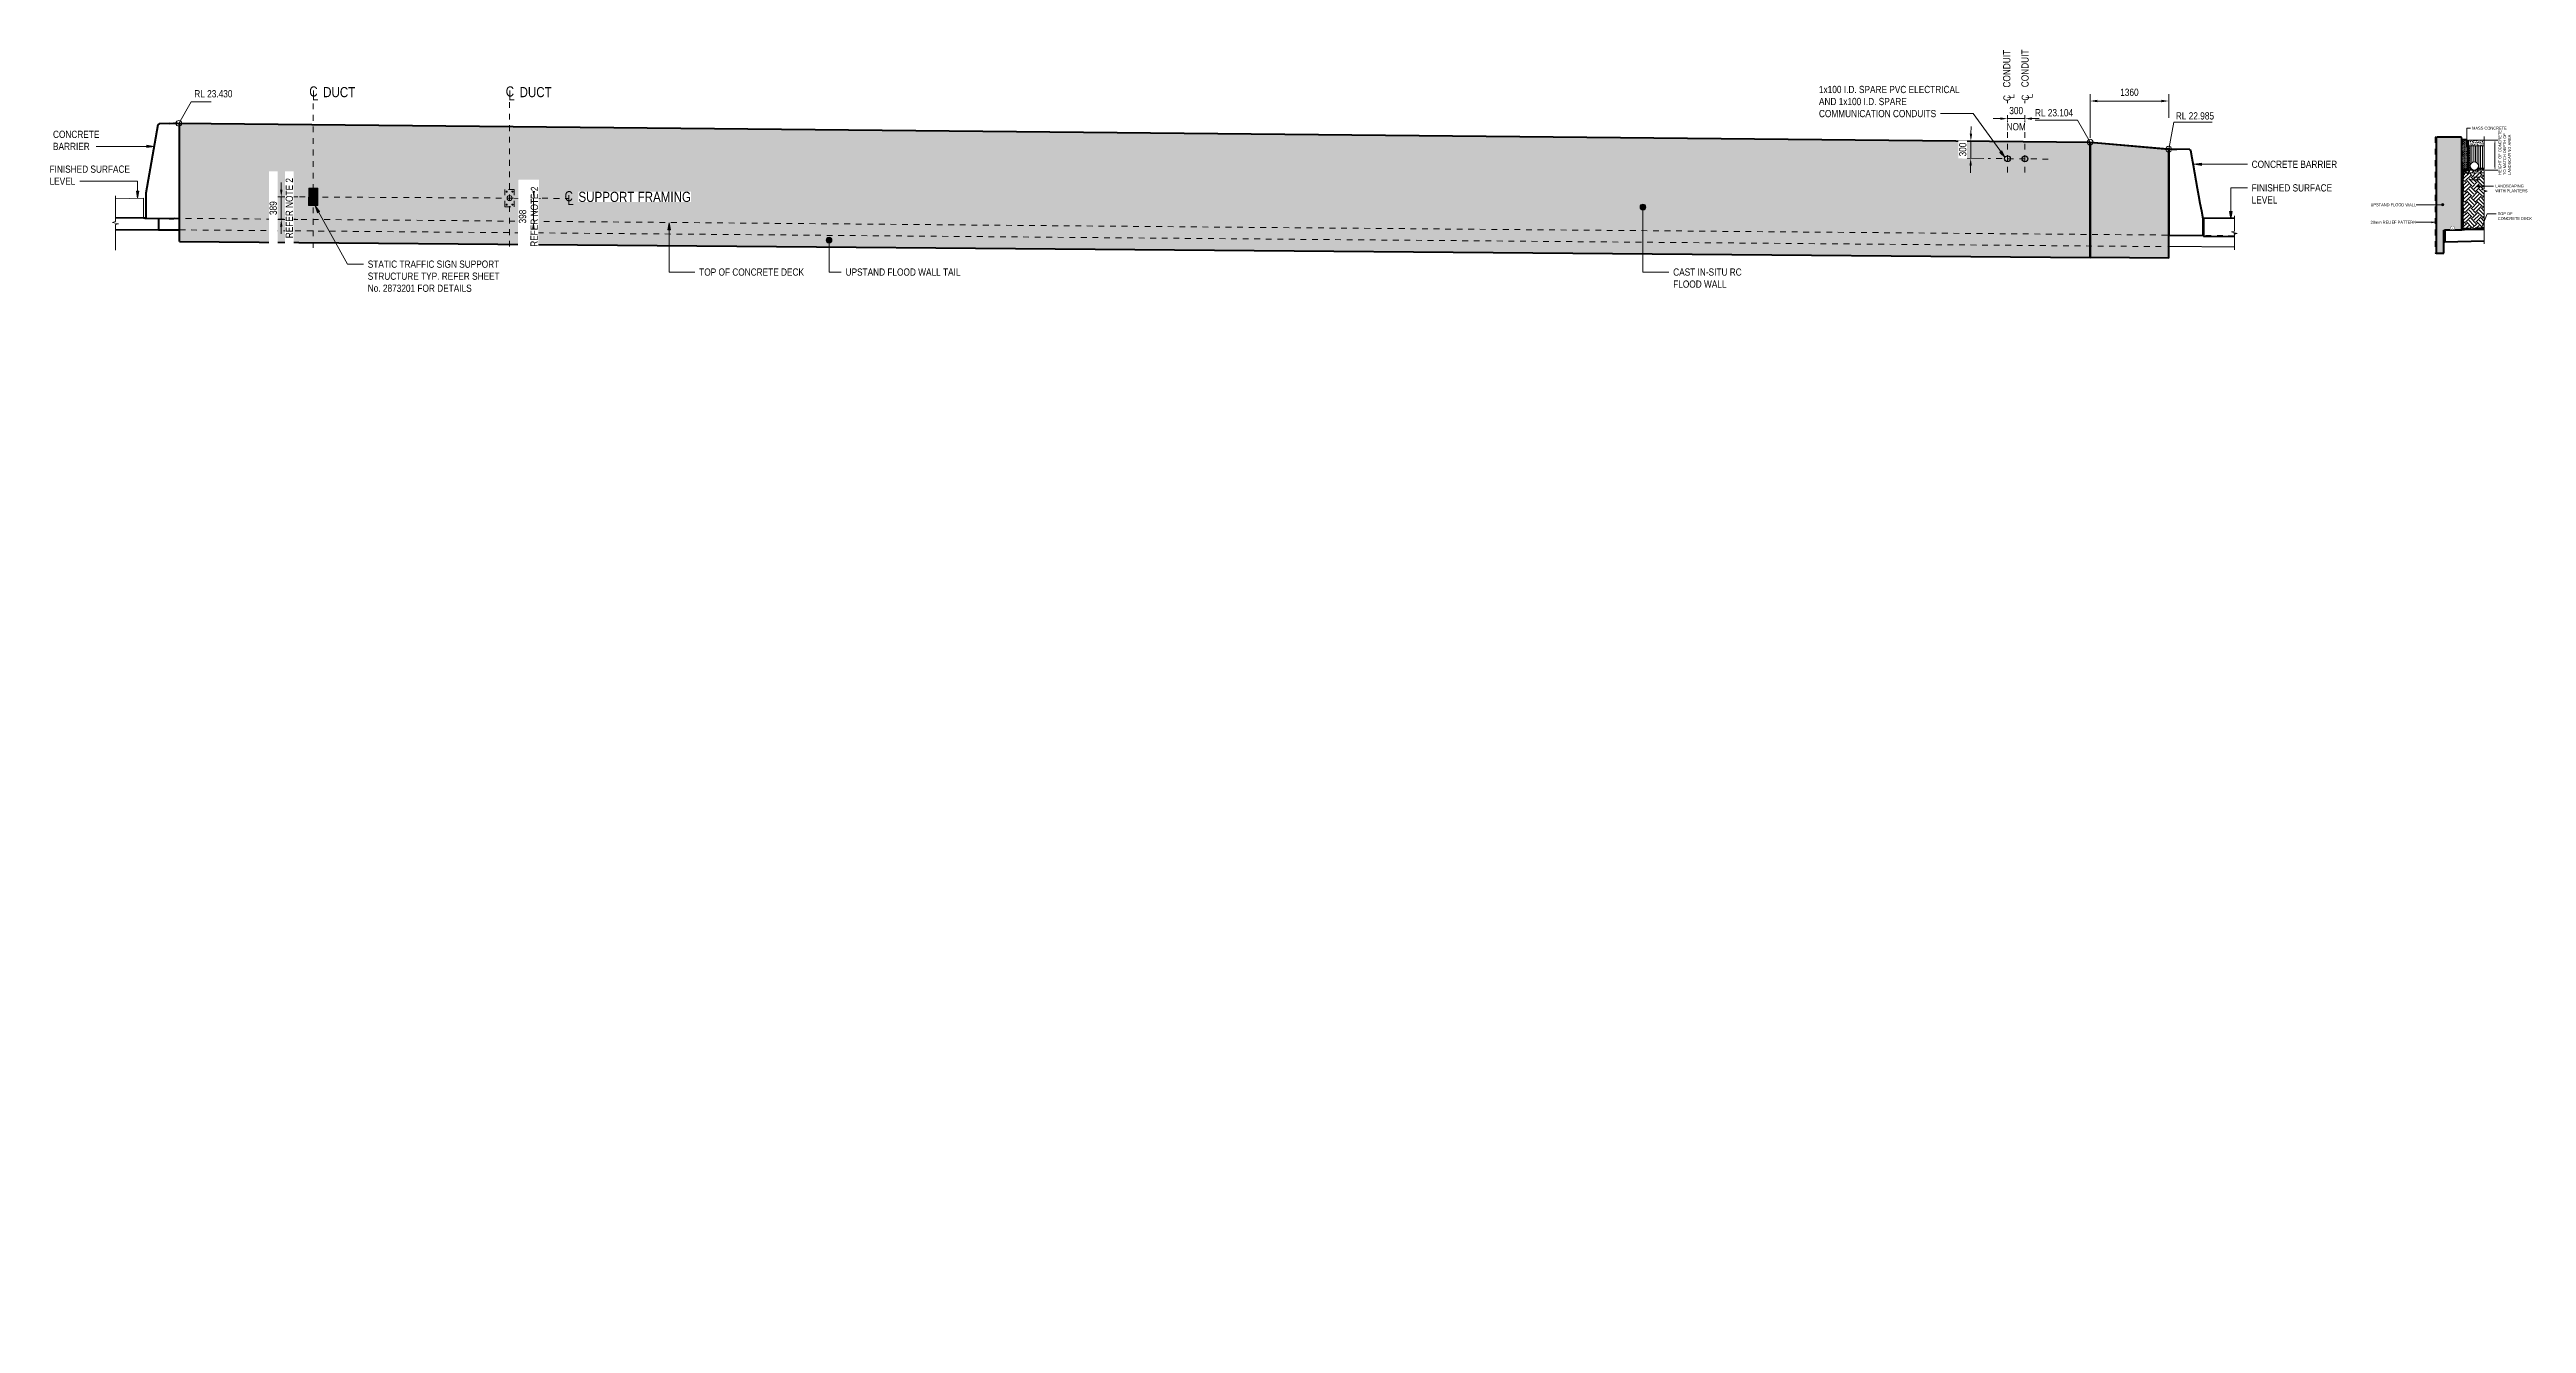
# Model space of a CAD drawing. Header units: metres. Extents: x 305 to 401, y 3 to 1216.
# Drawn here: x 351.35 to 394.22, y 2.66 to 24.71 of the extents above; entities that cross this region are included whole.
import ezdxf

# ---------------------------------------------------------------- set-up
doc = ezdxf.new("R2010")
doc.units = ezdxf.units.M
for name, pattern in [('Dash', [0.00635, 0.003175, -0.003175]), ('JacobsCenter', [0.015, 0.009, -0.0015, 0.003, -0.0015]), ('JacobsDash', [0.0045, 0.003, -0.0015])]:
    doc.linetypes.add(name, pattern=pattern)
doc.layers.get('Defpoints').update_dxf_attribs({"color": 41})
for name, color, linetype, lineweight in [('A-ANNO-DIMS', 7, 'Continuous', 9), ('A-ANNO-NOTE', 7, 'Continuous', 9), ('A-DETL', 7, 'Continuous', 13), ('A-DETL-GENF', 7, 'Continuous', 9), ('A-FLOR', 7, 'Continuous', 50), ('A-FLOR-HDLN', 7, 'JacobsDash', 18), ('A-WALL', 7, 'Continuous', 50), ('A-WALL-HDLN', 7, 'JacobsDash', 18), ('C-TOPO', 7, 'Continuous', 9), ('C-TOPO-HDLN', 7, 'Dash', 9), ('G-ANNO-DIMS', 7, 'Continuous', 9), ('G-ANNO-TEXT', 7, 'Continuous', 9), ('S-FSTN', 7, 'Continuous', 18)]:
    doc.layers.add(name, color=color, linetype=linetype, lineweight=lineweight)
doc.styles.add('Arial Narrow', font='ARIALN.TTF', dxfattribs={"height": 0.175})
doc.styles.add('Arial Narrow_1', font='ARIALN.TTF', dxfattribs={"height": 0.125})
doc.styles.add('Arial Narrow_3', font='ARIALN.TTF', dxfattribs={"height": 0.05})
doc.styles.add('Arial Narrow_4', font='ARIALN.TTF', dxfattribs={"height": 0.0035})
doc.styles.add('Arial Narrow_5', font='ARIALN.TTF', dxfattribs={"height": 0.005})
doc.dimstyles.new('Dimension_Standard_O__mm_', dxfattribs={"dimscale": 0.3048, "dimtxt": 0.127929, "dimasz": 0.410105, "dimexe": 0.393701, "dimexo": 0.246063, "dimgap": 0.246063, "dimtad": 1, "dimdec": 0, "dimlfac": 1000, "dimzin": 0, "dimdsep": 46, "dimtxsty": 'Arial Narrow_1', "dimsah": 1, "dimcen": 0.09, "dimaunit": 1, "dimadec": 4, "dimazin": 0, "dimtfac": 1, "dimtdec": 4, "dimtix": 1, "dimtmove": 0, "dimatfit": 3, "dimfxl": 1, "dimtvp": 1, "dimtfill": 1, "dimtolj": 1, "dimtzin": 0, "dimlwd": 18, "dimlwe": 18, "dimarcsym": 2})
doc.dimstyles.new('Dimension_Standard_O__mm__1', dxfattribs={"dimscale": 0.3048, "dimtxt": 0.051172, "dimasz": 0.164042, "dimexe": 0.15748, "dimexo": 0.098425, "dimgap": 0.098425, "dimtad": 1, "dimdec": 0, "dimlfac": 1000, "dimzin": 0, "dimdsep": 46, "dimtxsty": 'Arial Narrow_3', "dimsah": 1, "dimcen": 0.09, "dimaunit": 1, "dimadec": 4, "dimazin": 0, "dimtfac": 1, "dimtdec": 4, "dimtix": 1, "dimtmove": 0, "dimatfit": 3, "dimfxl": 1, "dimtvp": 1, "dimtfill": 1, "dimtolj": 1, "dimtzin": 0, "dimlwd": 18, "dimlwe": 18, "dimarcsym": 2})
doc.dimstyles.new('Dimension_Standard_O__mm__2', dxfattribs={"dimscale": 0.3048, "dimtxt": 0.127929, "dimasz": 0.410105, "dimexe": 0.393701, "dimexo": 0.246063, "dimgap": 0.246063, "dimtad": 1, "dimdec": 0, "dimlfac": 1000, "dimzin": 0, "dimdsep": 46, "dimtxsty": 'Arial Narrow_1', "dimsah": 1, "dimcen": 0.09, "dimaunit": 1, "dimadec": 4, "dimazin": 0, "dimtfac": 1, "dimtdec": 4, "dimtix": 1, "dimtmove": 2, "dimatfit": 3, "dimfxl": 1, "dimtvp": 1, "dimtfill": 1, "dimtolj": 1, "dimtzin": 0, "dimlwd": 18, "dimlwe": 18, "dimarcsym": 2})
pattern_1 = [(50, (393.55044, 22.258), (0.09255, -0.008094), [0.00968, -0.10645]), (355, (393.55044, 22.258), (-0.017899, 0.09706), [0.00774, -0.08516]), (100.451, (393.55844, 22.258), (0.074652, 0.088957), [0.00822, -0.09047]), (46.184, (393.55044, 22.284), (0.137706, -0.021356), [0.01452, -0.15968]), (96.636, (393.56144, 22.282), (0.120603, 0.12569), [0.01234, -0.1357]), (351.184, (393.55044, 22.284), (0.1206, 0.12569), [0.01161, -0.12774]), (21, (393.56344, 22.278), (0.077022, -0.051948), [0.00968, -0.10645]), (326, (393.56344, 22.278), (0.0314, 0.093568), [0.00774, -0.08516]), (71.451, (393.56944, 22.273), (0.10842, 0.041612), [0.00822, -0.09047]), (37.5, (393.550437, 22.258), (0.0015678, 0.0429498), [0.00067, -0.08346, 0.00067, -0.08578, -0.08548]), (37.5, (393.550437, 22.258), (0.0015678, 0.0429498), [-0.17058, 0.00067, -0.08481]), (7.5, (393.550437, 22.258), (0.033947, 0.0508964), [0.00067, -0.04862, 0.00067, -0.08152, -0.03258]), (7.5, (393.550437, 22.258), (0.033947, 0.0508964), [-0.13148, 0.00067, -0.03191]), (327.5, (393.521437, 22.258), (0.0688804, -0.0029161), [0.00067, -0.03159, 0.00067, -0.09997, -0.13355]), (327.5, (393.521437, 22.258), (0.0688804, -0.0029161), [-0.1329, 0.00067, -0.13288]), (317.5, (393.508437, 22.258), (0.075246, 0.012918), [0.00067, -0.04126, 0.00067, -0.06617, -0.09484]), (317.5, (393.508437, 22.258), (0.075246, 0.012918), [-0.10877, 0.00067, -0.09417])]

msp = doc.modelspace()

# ---------------------------------------------------------------- texts
at = {"layer": 'G-ANNO-TEXT', "insert": (381.9784, 24.0782), "char_height": 0.125, "attachment_point": 1, "style": 'Arial Narrow_1', "bg_fill": 3, "box_fill_scale": 1, "bg_fill_color": 256, "bg_fill_transparency": 0}
msp.add_mtext('1x100 I.D. SPARE PVC ELECTRICAL ', dxfattribs=at)
at = {"layer": 'G-ANNO-TEXT', "insert": (391.0801, 2.6613), "char_height": 0.0035, "attachment_point": 1, "style": 'Arial Narrow_4', "bg_fill": 3, "box_fill_scale": 1, "bg_fill_color": 256, "bg_fill_true_color": 13158600, "bg_fill_transparency": 0}
msp.add_mtext('1.', dxfattribs=at)

# ---------------------------------------------------------------- blocks, each defined once
blk = doc.blocks.new('Barrier Post Column Base Plate-4 Hole - 25mm-9262172-DRG-2873123 - ELEVATION - UPSTAND FLOOD WALL AT NORTH END')
at = {"layer": 'S-FSTN', "linetype": 'JacobsDash', "lineweight": 9, "true_color": 0xc0c0c0}
h = blk.add_hatch(color=9, dxfattribs=at)
h.paths.add_polyline_path([(-338.394, 22.005), (-338.39, 22.305), (-338.55, 22.307), (-338.554, 22.007)])
h.paths.add_polyline_path([(-338.423, 22.033), (-338.426, 22.034), (-338.428, 22.035), (-338.43, 22.036), (-338.432, 22.038), (-338.433, 22.041), (-338.433, 22.043), (-338.432, 22.045), (-338.431, 22.048), (-338.43, 22.05), (-338.428, 22.051), (-338.426, 22.052), (-338.423, 22.052), (-338.421, 22.052), (-338.418, 22.051), (-338.416, 22.049), (-338.415, 22.047), (-338.414, 22.045), (-338.414, 22.041), (-338.414, 22.04), (-338.415, 22.038), (-338.417, 22.036), (-338.419, 22.035), (-338.421, 22.034)])
h.paths.add_polyline_path([(-338.523, 22.035), (-338.526, 22.035), (-338.528, 22.036), (-338.53, 22.037), (-338.532, 22.041), (-338.532, 22.042), (-338.533, 22.044), (-338.532, 22.047), (-338.531, 22.049), (-338.53, 22.051), (-338.528, 22.052), (-338.526, 22.053), (-338.523, 22.054), (-338.521, 22.053), (-338.518, 22.052), (-338.516, 22.051), (-338.515, 22.049), (-338.514, 22.046), (-338.514, 22.044), (-338.514, 22.041), (-338.515, 22.039), (-338.517, 22.037), (-338.519, 22.036), (-338.521, 22.035)])
h.paths.add_polyline_path([(-338.42, 22.258), (-338.423, 22.259), (-338.425, 22.26), (-338.427, 22.261), (-338.429, 22.263), (-338.43, 22.265), (-338.43, 22.268), (-338.43, 22.27), (-338.429, 22.273), (-338.427, 22.275), (-338.425, 22.276), (-338.423, 22.277), (-338.42, 22.277), (-338.418, 22.277), (-338.416, 22.276), (-338.414, 22.274), (-338.412, 22.272), (-338.411, 22.27), (-338.411, 22.268), (-338.411, 22.265), (-338.412, 22.263), (-338.414, 22.261), (-338.416, 22.259), (-338.418, 22.259)])
h.paths.add_polyline_path([(-338.52, 22.26), (-338.523, 22.26), (-338.525, 22.261), (-338.527, 22.262), (-338.529, 22.264), (-338.53, 22.267), (-338.53, 22.269), (-338.53, 22.272), (-338.529, 22.274), (-338.527, 22.276), (-338.525, 22.277), (-338.522, 22.278), (-338.519, 22.278), (-338.518, 22.278), (-338.516, 22.277), (-338.514, 22.276), (-338.512, 22.274), (-338.511, 22.271), (-338.511, 22.269), (-338.511, 22.266), (-338.512, 22.264), (-338.514, 22.262), (-338.516, 22.261), (-338.518, 22.26)])
at = {"layer": 'S-FSTN'}
for p, q in [((-338.55, 22.307), (-338.554, 22.007)), ((-338.39, 22.305), (-338.55, 22.307)), ((-338.394, 22.005), (-338.39, 22.305)), ((-338.554, 22.007), (-338.394, 22.005))]:
    blk.add_line(p, q, dxfattribs=at)
for centre, major_axis, start_param, end_param in [((-338.523, 22.044), (0.00014, 0.0095), 0.002211, 3.143804), ((-338.52, 22.269), (0.00014, 0.0095), 0.002209, 3.143802), ((-338.523, 22.044), (0.00014, 0.0095), 3.143743, 6.285336), ((-338.52, 22.269), (0.00014, 0.0095), 3.143744, 6.285337), ((-338.423, 22.043), (0.00014, 0.0095), 0.002152, 3.143744), ((-338.42, 22.268), (0.00014, 0.0095), 0.002151, 3.143743), ((-338.423, 22.043), (0.00015, 0.0095), 3.144752, 6.286344), ((-338.42, 22.268), (0.00013, 0.0095), 3.142885, 6.284478)]:
    blk.add_ellipse(centre, major_axis=major_axis, ratio=1, start_param=start_param, end_param=end_param, dxfattribs=at)
blk = doc.blocks.new('North_Wall - North_Wall-6845343-DRG-2873123 - ELEVATION - UPSTAND FLOOD WALL AT NORTH END')
at = {"layer": 'A-WALL', "linetype": 'JacobsDash', "lineweight": 18, "true_color": 0xc0c0c0}
for points in [[(-340.831, 23.429), (-340.819, 23.429), (-340.82, 23.434), (-340.861, 23.434), (-340.833, 23.43), (-340.831, 23.429)], [(-307.717, 23.089), (-307.717, 23.104), (-340.82, 23.434), (-340.819, 23.429), (-340.797, 23.429), (-340.785, 23.418), (-308.213, 23.094)], [(-307.717, 23.104), (-307.717, 23.104), (-308.213, 23.109)], [(-306.356, 22.97), (-306.358, 22.985), (-307.717, 23.104), (-307.717, 23.089), (-306.356, 22.97)], [(-306.356, 21.095), (-306.356, 22.97), (-307.717, 23.089), (-307.717, 21.107), (-307.041, 21.101)], [(-306.358, 22.985), (-306.592, 23.005), (-306.365, 22.985)]]:
    blk.add_hatch(color=9, dxfattribs=at).paths.add_polyline_path(points)
h = blk.add_hatch(color=9, dxfattribs=at)
h.paths.add_polyline_path([(-307.717, 21.107), (-307.717, 23.089), (-340.785, 23.418), (-340.782, 23.415), (-340.782, 21.785), (-340.784, 21.785), (-340.784, 21.386), (-309.385, 21.121)])
h.paths.add_polyline_path([(-338.394, 22.005), (-338.554, 22.007), (-338.55, 22.307), (-338.39, 22.305), (-338.394, 22.02)])
h.paths.add_polyline_path([(-338.423, 22.033), (-338.421, 22.034), (-338.417, 22.036), (-338.417, 22.036), (-338.415, 22.038), (-338.414, 22.041), (-338.414, 22.043), (-338.414, 22.045), (-338.416, 22.048), (-338.418, 22.051), (-338.419, 22.051), (-338.421, 22.052), (-338.425, 22.052), (-338.426, 22.052), (-338.428, 22.051), (-338.43, 22.05), (-338.432, 22.047), (-338.433, 22.044), (-338.433, 22.041), (-338.432, 22.039), (-338.43, 22.037), (-338.43, 22.036), (-338.428, 22.035), (-338.426, 22.034)])
h.paths.add_polyline_path([(-338.523, 22.035), (-338.521, 22.035), (-338.519, 22.036), (-338.517, 22.037), (-338.514, 22.041), (-338.514, 22.043), (-338.514, 22.045), (-338.515, 22.048), (-338.516, 22.05), (-338.518, 22.052), (-338.519, 22.052), (-338.521, 22.053), (-338.525, 22.053), (-338.527, 22.053), (-338.529, 22.052), (-338.53, 22.051), (-338.532, 22.049), (-338.532, 22.046), (-338.533, 22.044), (-338.532, 22.041), (-338.531, 22.039), (-338.529, 22.036), (-338.528, 22.036), (-338.525, 22.035)])
h.paths.add_polyline_path([(-338.42, 22.258), (-338.416, 22.259), (-338.415, 22.26), (-338.414, 22.261), (-338.412, 22.263), (-338.411, 22.266), (-338.411, 22.268), (-338.411, 22.27), (-338.412, 22.273), (-338.415, 22.276), (-338.416, 22.276), (-338.418, 22.277), (-338.42, 22.277), (-338.423, 22.277), (-338.426, 22.276), (-338.428, 22.274), (-338.429, 22.271), (-338.43, 22.269), (-338.43, 22.266), (-338.429, 22.264), (-338.428, 22.262), (-338.427, 22.261), (-338.425, 22.26), (-338.423, 22.259), (-338.421, 22.258)])
h.paths.add_polyline_path([(-338.52, 22.26), (-338.518, 22.26), (-338.515, 22.261), (-338.513, 22.263), (-338.512, 22.265), (-338.511, 22.268), (-338.511, 22.27), (-338.512, 22.273), (-338.513, 22.275), (-338.514, 22.276), (-338.516, 22.277), (-338.519, 22.278), (-338.522, 22.278), (-338.523, 22.278), (-338.525, 22.277), (-338.527, 22.276), (-338.529, 22.274), (-338.53, 22.271), (-338.53, 22.269), (-338.53, 22.267), (-338.528, 22.263), (-338.527, 22.262), (-338.525, 22.261), (-338.523, 22.26), (-338.521, 22.26)])
at = {"layer": 'A-WALL'}
for p, q in [((-340.861, 23.434), (-340.82, 23.434)), ((-340.82, 23.434), (-307.717, 23.104)), ((-340.82, 23.434), (-340.819, 23.429)), ((-307.717, 23.104), (-306.38, 22.987)), ((-307.717, 23.089), (-307.717, 23.104)), ((-307.717, 23.104), (-306.358, 22.985)), ((-307.717, 23.089), (-307.717, 23.104)), ((-307.717, 23.089), (-307.717, 21.107)), ((-307.717, 21.107), (-307.717, 23.089)), ((-306.358, 22.985), (-306.38, 22.987)), ((-306.356, 22.97), (-306.356, 22.971)), ((-306.356, 21.095), (-306.356, 22.97)), ((-340.784, 21.386), (-307.717, 21.107)), ((-306.356, 21.095), (-307.717, 21.107))]:
    blk.add_line(p, q, dxfattribs=at)
at = {"layer": 'A-WALL', "flags": 128}
blk.add_lwpolyline([(-306.356, 22.971), (-306.357, 22.977), (-306.358, 22.985)], dxfattribs=at)
at = {"layer": 'A-WALL-HDLN'}
for p, q in [((-340.863, 23.434), (-340.861, 23.434)), ((-340.83, 23.434), (-340.82, 23.434)), ((-340.819, 23.429), (-340.817, 23.419)), ((-340.839, 21.786), (-340.863, 21.789))]:
    blk.add_line(p, q, dxfattribs=at)
blk = doc.blocks.new('Barrier Post Column Base Plate - 25mm-9266868-DRG-2873123 - ELEVATION - UPSTAND FLOOD WALL AT NORTH END')
at = {"layer": 'S-FSTN', "linetype": 'JacobsDash', "lineweight": 9}
for p, q in [((-334.993, 22.286), (-335.153, 22.286)), ((-335.153, 22.286), (-335.153, 21.986)), ((-335.153, 21.986), (-334.993, 21.986)), ((-334.993, 21.986), (-334.993, 22.286))]:
    blk.add_line(p, q, dxfattribs=at)
for centre, major_axis, start_param, end_param in [((-335.123, 22.023), (0.00013, 0.0095), 0.013968, 3.15556), ((-335.123, 22.248), (0.00013, 0.0095), 0.013992, 3.155585), ((-335.123, 22.248), (0.00013, 0.0095), 3.155586, 6.297179), ((-335.123, 22.023), (0.00014, 0.0095), 3.156517, 6.29811), ((-335.023, 22.248), (0.00014, 0.0095), 0.014924, 3.156517), ((-335.023, 22.023), (0.00014, 0.0095), 0.014926, 3.156519), ((-335.023, 22.248), (0.00013, 0.0095), 3.155586, 6.297179), ((-335.023, 22.023), (0.00013, 0.0095), 3.155611, 6.297204)]:
    blk.add_ellipse(centre, major_axis=major_axis, ratio=1, start_param=start_param, end_param=end_param, dxfattribs=at)
blk = doc.blocks.new('CS_DET_BreakLine_ViewScale - Std Break-8539260-DRG-2873123 - ELEVATION - UPSTAND FLOOD WALL AT NORTH END')
at = {"layer": 'A-DETL-GENF'}
for p, q in [((-341.894, 21.728), (-341.894, 22.173)), ((-341.944, 21.716), (-341.894, 21.728)), ((-341.844, 21.691), (-341.944, 21.716)), ((-341.894, 21.678), (-341.844, 21.691)), ((-341.894, 21.233), (-341.894, 21.678))]:
    blk.add_line(p, q, dxfattribs=at)
blk = doc.blocks.new('CS_DET_BreakLine_ViewScale - Std Break-6872961-DRG-2873123 - ELEVATION - UPSTAND FLOOD WALL AT NORTH END')
at = {"layer": 'A-DETL-GENF'}
for p, q in [((-305.22, 21.561), (-305.27, 21.549)), ((-305.27, 21.549), (-305.17, 21.524)), ((-305.22, 21.83), (-305.22, 21.561)), ((-305.17, 21.524), (-305.22, 21.511)), ((-305.22, 21.511), (-305.22, 21.243))]:
    blk.add_line(p, q, dxfattribs=at)
blk = doc.blocks.new('North_Wall - North_Wall-6845343-DRG-2873123 - SECTION 2')
at = {"layer": 'A-WALL', "linetype": 'JacobsDash', "lineweight": 18, "true_color": 0xc0c0c0}
for points in [[(-1212.519, 21.18), (-1212.389, 21.18), (-1212.389, 21.58), (-1212.074, 21.587), (-1212.074, 23.176), (-1212.089, 23.191), (-1212.504, 23.191), (-1212.519, 23.176), (-1212.519, 21.38)], [(-1212.074, 23.176), (-1212.074, 23.176), (-1212.089, 23.191)]]:
    blk.add_hatch(color=9, dxfattribs=at).paths.add_polyline_path(points)
at = {"layer": 'A-WALL'}
for p, q in [((-1212.504, 23.191), (-1212.519, 23.176)), ((-1212.519, 23.176), (-1212.519, 21.18)), ((-1212.519, 23.176), (-1212.519, 23.176)), ((-1212.089, 23.191), (-1212.504, 23.191)), ((-1212.504, 23.191), (-1212.504, 23.191)), ((-1212.074, 23.176), (-1212.089, 23.191)), ((-1212.089, 23.191), (-1212.089, 23.191)), ((-1212.074, 21.587), (-1212.074, 23.176)), ((-1212.074, 23.176), (-1212.074, 23.176)), ((-1212.389, 21.58), (-1212.074, 21.587)), ((-1212.389, 21.18), (-1212.389, 21.58)), ((-1212.519, 21.18), (-1212.389, 21.18))]:
    blk.add_line(p, q, dxfattribs=at)
blk = doc.blocks.new('CS_DET_BreakLine_ViewScale - Std Break-6877854-DRG-2873123 - SECTION 2')
at = {"layer": 'A-DETL-GENF'}
for p, q in [((-1211.686, 23.199), (-1211.686, 22.295)), ((-1211.686, 22.295), (-1211.736, 22.283)), ((-1211.736, 22.283), (-1211.636, 22.258)), ((-1211.636, 22.258), (-1211.686, 22.245)), ((-1211.686, 22.245), (-1211.686, 21.342))]:
    blk.add_line(p, q, dxfattribs=at)
blk = doc.blocks.new('CS_Annot_Centreline Symbol - CS_Annot_Centreline Symbol-1494376-DRG-2873123 - ELEVATION - UPSTAND FLOOD WALL AT NORTH END')
at = {"layer": 'A-ANNO-NOTE', "char_height": 0.175, "attachment_point": 1, "style": 'Arial Narrow'}
for s, insert, width in [('C  ', (-338.54, 24.069), 0.31266), ('L', (-338.493, 24.002), 0.0962)]:
    blk.add_mtext(s, dxfattribs=dict(at, insert=insert, width=width))
blk = doc.blocks.new('DIMBLOCK9-DRG-2873123 - ELEVATION - UPSTAND FLOOD WALL AT NORTH END')
at = {"layer": 'A-ANNO-DIMS', "color": 0, "lineweight": 18, "transparency": 16777216}
for p, q in [((355.364, 22.281), (355.364, 22.406)), ((355.651, 22.156), (355.244, 22.156)), ((355.364, 21.767), (355.364, 22.156)), ((355.651, 21.767), (355.244, 21.767)), ((355.364, 21.642), (355.364, 21.517))]:
    blk.add_line(p, q, dxfattribs=at)
at = {"layer": 'A-ANNO-DIMS', "color": 0, "transparency": 16777216}
for points in [[(355.343, 22.281), (355.385, 22.281), (355.364, 22.156)], [(355.343, 21.642), (355.385, 21.642), (355.364, 21.767)]]:
    blk.add_solid(points, dxfattribs=at)
at = {"layer": 'A-ANNO-DIMS', "color": 0, "lineweight": 18, "transparency": 16777216, "insert": (355.225, 21.962), "char_height": 0.125, "width": 1.25248, "attachment_point": 5, "rotation": 90, "style": 'Arial Narrow_1', "bg_fill": 3, "box_fill_scale": 1.1, "bg_fill_color": 256, "bg_fill_true_color": 13158600, "bg_fill_transparency": 0}
blk.add_mtext('\\A1;389', dxfattribs=at)
at = {"layer": 'A-ANNO-DIMS', "color": 0, "lineweight": 18, "transparency": 16777216, "insert": (355.504, 21.962), "char_height": 0.125, "width": 1.25248, "attachment_point": 5, "rotation": 90, "style": 'Arial Narrow_1', "bg_fill": 3, "box_fill_scale": 1.1, "bg_fill_color": 256, "bg_fill_true_color": 13158600, "bg_fill_transparency": 0}
blk.add_mtext('\\A1;REFER NOTE 2', dxfattribs=at)
at = {"layer": 'Defpoints', "color": 0, "transparency": 16777216}
for p in [(355.364, 22.156), (355.726, 22.156), (355.726, 21.767)]:
    blk.add_point(p, dxfattribs=at)
blk = doc.blocks.new('DIMBLOCK10-DRG-2873123 - ELEVATION - UPSTAND FLOOD WALL AT NORTH END')
at = {"layer": 'A-ANNO-DIMS', "color": 0, "lineweight": 18, "transparency": 16777216}
for p, q in [((385.242, 23.498), (385.242, 23.631)), ((385.542, 23.498), (385.542, 23.631)), ((385.117, 23.511), (384.992, 23.511)), ((385.542, 23.511), (385.242, 23.511)), ((385.667, 23.511), (385.792, 23.511))]:
    blk.add_line(p, q, dxfattribs=at)
at = {"layer": 'A-ANNO-DIMS', "color": 0, "transparency": 16777216}
for points in [[(385.117, 23.532), (385.117, 23.49), (385.242, 23.511)], [(385.667, 23.532), (385.667, 23.49), (385.542, 23.511)]]:
    blk.add_solid(points, dxfattribs=at)
at = {"layer": 'A-ANNO-DIMS', "color": 0, "lineweight": 18, "transparency": 16777216, "insert": (385.392, 23.65), "char_height": 0.125, "width": 0.40206, "attachment_point": 5, "style": 'Arial Narrow_1', "bg_fill": 3, "box_fill_scale": 1.1, "bg_fill_color": 256, "bg_fill_true_color": 13158600, "bg_fill_transparency": 0}
blk.add_mtext('\\A1;300', dxfattribs=at)
at = {"layer": 'A-ANNO-DIMS', "color": 0, "lineweight": 18, "transparency": 16777216, "insert": (385.392, 23.371), "char_height": 0.125, "width": 0.40206, "attachment_point": 5, "style": 'Arial Narrow_1', "bg_fill": 3, "box_fill_scale": 1.1, "bg_fill_color": 256, "bg_fill_true_color": 13158600, "bg_fill_transparency": 0}
blk.add_mtext('\\A1;NOM', dxfattribs=at)
at = {"layer": 'Defpoints', "color": 0, "transparency": 16777216}
for p in [(385.242, 23.511), (385.242, 23.423), (385.542, 23.423)]:
    blk.add_point(p, dxfattribs=at)
blk = doc.blocks.new('CS_Annot_Centreline Symbol1 - CS_Annot_Centreline Symbol-5070896-DRG-2873123 - ELEVATION - UPSTAND FLOOD WALL AT NORTH END')
at = {"layer": 'A-ANNO-NOTE', "char_height": 0.125, "attachment_point": 1, "rotation": 90, "style": 'Arial Narrow_1'}
for s, insert, width in [('C  ', (-308.902, 23.823), 0.22046), ('L', (-308.835, 23.862), 0.0962)]:
    blk.add_mtext(s, dxfattribs=dict(at, insert=insert, width=width))
blk = doc.blocks.new('DIMBLOCK11-DRG-2873123 - ELEVATION - UPSTAND FLOOD WALL AT NORTH END')
at = {"layer": 'A-ANNO-DIMS', "color": 0, "lineweight": 18, "transparency": 16777216}
for p, q in [((359.734, 22.257), (359.735, 22.382)), ((359.391, 22.135), (359.852, 22.131)), ((359.778, 21.734), (359.609, 21.735)), ((359.728, 21.609), (359.727, 21.484))]:
    blk.add_line(p, q, dxfattribs=at)
at = {"layer": 'A-ANNO-DIMS', "color": 0, "lineweight": 18, "transparency": 16777216, "insert": (359.642, 21.815), "char_height": 0.125, "width": 1.25248, "attachment_point": 5, "rotation": 89.5165, "line_spacing_factor": 0.974696, "style": 'Arial Narrow_1', "bg_fill": 3, "box_fill_scale": 1.1, "bg_fill_color": 256, "bg_fill_true_color": 13158600, "bg_fill_transparency": 0}
blk.add_mtext('\\A1;398\\PREFER NOTE 2', dxfattribs=at)
at = {"layer": 'A-ANNO-DIMS', "color": 0, "lineweight": 18, "transparency": 16777216}
blk.add_line((359.732, 22.132), (359.729, 21.734), dxfattribs=at)
at = {"layer": 'A-ANNO-DIMS', "color": 0, "transparency": 16777216}
for points in [[(359.713, 22.257), (359.754, 22.257), (359.732, 22.132)], [(359.707, 21.609), (359.749, 21.609), (359.729, 21.734)]]:
    blk.add_solid(points, dxfattribs=at)
at = {"layer": 'Defpoints', "color": 0, "transparency": 16777216}
for p in [(359.316, 22.136), (359.729, 21.734), (359.853, 21.733)]:
    blk.add_point(p, dxfattribs=at)
blk = doc.blocks.new('DIMBLOCK12-DRG-2873123 - ELEVATION - UPSTAND FLOOD WALL AT NORTH END')
at = {"layer": 'A-ANNO-DIMS', "color": 0, "lineweight": 18, "transparency": 16777216}
for p, q in [((386.671, 23.179), (386.671, 23.936)), ((387.907, 23.816), (386.796, 23.816)), ((388.032, 23.523), (388.032, 23.936))]:
    blk.add_line(p, q, dxfattribs=at)
at = {"layer": 'A-ANNO-DIMS', "color": 0, "transparency": 16777216}
for points in [[(386.796, 23.837), (386.796, 23.795), (386.671, 23.816)], [(387.907, 23.837), (387.907, 23.795), (388.032, 23.816)]]:
    blk.add_solid(points, dxfattribs=at)
at = {"layer": 'Defpoints', "color": 0, "transparency": 16777216}
for p in [(386.671, 23.816), (388.032, 23.448), (386.671, 23.104)]:
    blk.add_point(p, dxfattribs=at)
at = {"layer": 'A-ANNO-DIMS', "color": 0, "lineweight": 18, "transparency": 16777216, "insert": (387.352, 23.966), "char_height": 0.125, "width": 0.38013, "attachment_point": 5, "style": 'Arial Narrow_1', "bg_fill": 3, "box_fill_scale": 1.1, "bg_fill_color": 256, "bg_fill_true_color": 13158600, "bg_fill_transparency": 0}
blk.add_mtext('\\A1;1360\u200e', dxfattribs=at)
blk = doc.blocks.new('DIMBLOCK13-DRG-2873123 - ELEVATION - UPSTAND FLOOD WALL AT NORTH END')
at = {"layer": 'A-ANNO-DIMS', "color": 0, "lineweight": 18, "transparency": 16777216}
for p, q in [((384.609, 23.249), (384.61, 23.374)), ((384.833, 22.822), (384.485, 22.826)), ((384.621, 23.124), (384.488, 23.126)), ((384.608, 23.124), (384.605, 22.824)), ((384.603, 22.699), (384.602, 22.574))]:
    blk.add_line(p, q, dxfattribs=at)
at = {"layer": 'A-ANNO-DIMS', "color": 0, "transparency": 16777216}
for points in [[(384.588, 23.25), (384.63, 23.249), (384.608, 23.124)], [(384.583, 22.7), (384.624, 22.699), (384.605, 22.824)]]:
    blk.add_solid(points, dxfattribs=at)
at = {"layer": 'Defpoints', "color": 0, "transparency": 16777216}
blk.add_point((384.908, 22.821), dxfattribs=at)
at = {"layer": 'A-ANNO-DIMS', "color": 0, "lineweight": 18, "transparency": 16777216, "insert": (384.467, 22.976), "char_height": 0.125, "width": 0.2851, "attachment_point": 5, "rotation": 89.4293, "style": 'Arial Narrow_1', "bg_fill": 3, "box_fill_scale": 1.1, "bg_fill_color": 256, "bg_fill_true_color": 13158600, "bg_fill_transparency": 0}
blk.add_mtext('\\A1;300', dxfattribs=at)
at = {"layer": 'Defpoints', "color": 0, "transparency": 16777216}
for p in [(384.605, 22.824), (384.696, 23.123)]:
    blk.add_point(p, dxfattribs=at)
blk = doc.blocks.new('DIMBLOCK14-DRG-2873123 - SECTION 2')
at = {"layer": 'A-ANNO-DIMS', "color": 0, "lineweight": 18, "transparency": 16777216}
for p, q in [((393.493, 23.141), (393.727, 23.141)), ((393.679, 22.671), (393.679, 23.091)), ((393.512, 22.621), (393.727, 22.621))]:
    blk.add_line(p, q, dxfattribs=at)
at = {"layer": 'A-ANNO-DIMS', "color": 0, "transparency": 16777216}
for points in [[(393.671, 23.091), (393.687, 23.091), (393.679, 23.141)], [(393.671, 22.671), (393.687, 22.671), (393.679, 22.621)]]:
    blk.add_solid(points, dxfattribs=at)
at = {"layer": 'Defpoints', "color": 0, "transparency": 16777216}
for p in [(393.463, 23.141), (393.679, 23.141), (393.482, 22.621)]:
    blk.add_point(p, dxfattribs=at)
at = {"layer": 'A-ANNO-DIMS', "color": 0, "lineweight": 18, "transparency": 16777216, "insert": (393.619, 22.881), "char_height": 0.05, "attachment_point": 5, "rotation": 90, "style": 'Arial Narrow_3', "bg_fill": 3, "box_fill_scale": 1.1, "bg_fill_color": 256, "bg_fill_true_color": 13158600, "bg_fill_transparency": 0}
blk.add_mtext('\\A1;\u200e', dxfattribs=at)

# ---------------------------------------------------------------- hatches: boundary and pattern name
at = {"layer": 'A-DETL-GENF'}
h = msp.add_hatch(dxfattribs=at)
h.set_pattern_fill('FP_12', color=256, style=0, pattern_type=2)
h.set_pattern_definition([(0, (393.550437, 22.258), (0.00794, 0.01587), [0.00067, -0.0152])])
h.paths.add_polyline_path([(393.1367, 22.6407), (393.2067, 22.6407), (393.2067, 23.1407), (393.1067, 23.1407), (393.1068, 22.6407)])
h = msp.add_hatch(dxfattribs=at)
h.set_pattern_fill('FP_8', color=256, style=0, pattern_type=2)
h.set_pattern_definition([(0, (393.550437, 22.258), (0.08128, 0.02032), [0.00671, -0.05425, 0.00671, -0.37937]), (0, (393.550437, 22.258), (0.08128, 0.02032), [-0.06767, -0.05425, 0.00671, -0.11521, -0.2032]), (0, (393.550437, 22.258), (0.08128, 0.02032), [-0.24384, 0.00671, -0.05425, 0.00671, -0.13553]), (0, (393.550437, 22.258), (0.08128, 0.02032), [-0.31151, -0.03393, 0.00671, -0.09489]), (120, (393.580437, 22.268), (-0.05823764, 0.06023054), [0.00671, -0.05425, 0.00671, -0.37937]), (120, (393.580437, 22.268), (-0.05823764, 0.06023054), [-0.06767, -0.05425, 0.00671, -0.11521, -0.2032]), (120, (393.580437, 22.268), (-0.05823764, 0.06023054), [-0.24384, 0.00671, -0.05425, 0.00671, -0.13553]), (120, (393.580437, 22.268), (-0.05823764, 0.06023054), [-0.31151, -0.03393, 0.00671, -0.09489]), (240, (393.591437, 22.309), (-0.02304236, -0.08055054), [0.00671, -0.05425, 0.00671, -0.37937]), (240, (393.591437, 22.309), (-0.02304236, -0.08055054), [-0.06767, -0.05425, 0.00671, -0.11521, -0.2032]), (240, (393.591437, 22.309), (-0.02304236, -0.08055054), [-0.24384, 0.00671, -0.05425, 0.00671, -0.13553]), (240, (393.591437, 22.309), (-0.02304236, -0.08055054), [-0.31151, -0.03393, 0.00671, -0.09489])])
h.paths.add_polyline_path([(393.2908, 23.0407), (393.4941, 23.0407), (393.4941, 23.1407), (393.2217, 23.1407), (393.2217, 23.0407), (393.2517, 23.0407)])
h = msp.add_hatch(dxfattribs=at)
h.set_pattern_fill('FP_11', color=256, style=0, pattern_type=2)
h.set_pattern_definition([(45, (393.550437, 22.258), (-0.0212132, 0.0212132), []), (135, (393.550437, 22.258), (-0.0212132, -0.0212132), [])])
h.paths.add_polyline_path([(393.3217, 22.6208), (393.4941, 22.6208), (393.4941, 22.6492), (393.3764, 22.6492), (393.3712, 22.6424), (393.3567, 22.6313), (393.3398, 22.6243), (393.3217, 22.6219), (393.3036, 22.6243), (393.2867, 22.6313), (393.2722, 22.6424), (393.267, 22.6492), (393.2517, 22.6492), (393.2517, 23.0407), (393.2217, 23.0407), (393.2217, 22.6208), (393.3121, 22.6208)])
h = msp.add_hatch(dxfattribs=at)
h.set_pattern_fill('FP_9', color=256, style=0, pattern_type=2)
h.set_pattern_definition([(90, (393.550437, 22.258), (-0.03, 2e-18), [])])
h.paths.add_polyline_path([(393.2656, 22.651), (393.2611, 22.6569), (393.2541, 22.6738), (393.2517, 22.6919), (393.2517, 22.651), (393.2611, 22.651)])
h.paths.add_polyline_path([(393.3823, 22.651), (393.4941, 22.651), (393.4941, 23.0407), (393.2517, 23.0407), (393.2517, 22.6919), (393.2541, 22.71), (393.2611, 22.7269), (393.2722, 22.7414), (393.2867, 22.7526), (393.3036, 22.7595), (393.3217, 22.7619), (393.3398, 22.7595), (393.3567, 22.7526), (393.3712, 22.7414), (393.3823, 22.7269), (393.3893, 22.71), (393.3917, 22.6919), (393.3893, 22.6738), (393.3823, 22.6569), (393.3778, 22.651), (393.3816, 22.651)])
h = msp.add_hatch(dxfattribs=at)
h.set_pattern_fill('FP_13', color=256, style=0, pattern_type=2)
h.set_pattern_definition(pattern_1)
h.paths.add_polyline_path([(393.1367, 22.5707), (393.2217, 22.5707), (393.4941, 22.5847), (393.4941, 22.6228), (393.1367, 22.6202), (393.1367, 22.5847)])
h = msp.add_hatch(dxfattribs=at)
h.set_pattern_fill('FP_10', color=256, style=0, pattern_type=2)
h.set_pattern_definition([(315, (393.55044, 22.258), (0.179605, 0), [0.127, -0.127]), (315, (393.58444, 22.292), (0.179605, 0), [0.127, -0.127]), (315, (393.61744, 22.326), (0.179605, 0), [0.127, -0.127]), (45, (393.64044, 22.326), (0, 0.179605), [0.127, -0.127]), (45, (393.67344, 22.292), (0, 0.179605), [0.127, -0.127]), (45, (393.70744, 22.258), (0, 0.179605), [0.127, -0.127])])
h.paths.add_polyline_path([(393.1367, 21.616), (393.4941, 21.6226), (393.4941, 22.2454), (393.5441, 22.2579), (393.4441, 22.2829), (393.4941, 22.2954), (393.4941, 22.5707), (393.1367, 22.5707), (393.1367, 21.6584)])
h = msp.add_hatch(dxfattribs=at)
h.set_pattern_fill('FP_13', color=256, style=0, pattern_type=2)
h.set_pattern_definition(pattern_1)
h.paths.add_polyline_path([(393.4941, 22.5707), (393.4941, 22.5847), (393.2217, 22.5707), (393.2908, 22.5707)])
at = {"layer": 'G-ANNO-TEXT'}
for points in [[(353.1639, 23.0308), (353.0389, 23.0528), (353.0389, 23.0087)], [(385.1984, 22.8382), (385.1426, 22.9523), (385.107, 22.9263)], [(388.4749, 22.7203), (388.5999, 22.6983), (388.5999, 22.7424)], [(352.878, 22.1317), (352.9001, 22.2567), (352.856, 22.2567)], [(355.9478, 22.0032), (355.9895, 21.8833), (356.028, 21.9048)], [(389.1059, 21.778), (389.1279, 21.903), (389.0838, 21.903)], [(362.0786, 21.7088), (362.0565, 21.5838), (362.1006, 21.5838)], [(392.6379, 21.7172), (392.5879, 21.726), (392.5879, 21.7084)], [(393.4349, 21.5851), (393.4612, 21.6286), (393.4447, 21.635)]]:
    msp.add_hatch(color=256, dxfattribs=at).paths.add_polyline_path(points)
h = msp.add_hatch(color=256, dxfattribs=at)
edge = h.paths.add_edge_path()
edge.add_arc((393.193, 23.0459), 0.02, 0, 360)
h = msp.add_hatch(color=256, dxfattribs=at)
edge = h.paths.add_edge_path()
edge.add_arc((393.3885, 22.3448), 0.02, 0, 360)
h = msp.add_hatch(color=256, dxfattribs=at)
edge = h.paths.add_edge_path()
edge.add_arc((378.9323, 21.9814), 0.05, 0, 360)
h = msp.add_hatch(color=256, dxfattribs=at)
edge = h.paths.add_edge_path()
edge.add_arc((392.7734, 22.0196), 0.02, 0, 360)
h = msp.add_hatch(color=256, dxfattribs=at)
edge = h.paths.add_edge_path()
edge.add_arc((364.8444, 21.4069), 0.05, 0, 360)

# ---------------------------------------------------------------- linework, layer by layer
at = {"layer": 'A-DETL', "linetype": 'JacobsCenter', "lineweight": 18}
for p, q in [((355.916, 21.275), (355.916, 23.8255)), ((359.3161, 21.2955), (359.3161, 23.8255)), ((385.2425, 22.5765), (385.2425, 23.8165)), ((385.5425, 22.5765), (385.5425, 23.8165)), ((385.9483, 22.811), (384.9084, 22.8214)), ((355.2784, 22.1586), (360.3348, 22.1297))]:
    msp.add_line(p, q, dxfattribs=at)
at = {"layer": 'A-DETL', "lineweight": 50}
for p, q in [((353.2297, 23.4059), (353.0183, 22.2218)), ((353.6052, 21.3857), (353.6052, 23.4247)), ((353.5084, 21.7864), (353.6052, 21.7848)), ((353.5084, 21.5864), (353.6052, 21.5848))]:
    msp.add_line(p, q, dxfattribs=at)
at = {"layer": 'A-DETL', "color": 8, "linetype": 'JacobsDash', "lineweight": 25, "true_color": 0x808080}
for p, q in [((392.6617, 23.1907), (392.6418, 23.1907)), ((392.6418, 23.1907), (392.6418, 21.1802)), ((392.6418, 21.1802), (392.6617, 21.1802))]:
    msp.add_line(p, q, dxfattribs=at)
at = {"layer": 'A-DETL', "color": 143, "linetype": 'JacobsDash', "lineweight": 18, "true_color": 0x78aac8}
for p, q in [((393.1295, 23.1557), (393.1295, 22.6254)), ((393.1295, 23.1557), (393.1795, 23.1557)), ((393.1795, 23.1557), (393.1795, 22.6254)), ((393.3045, 22.5004), (393.4895, 22.5004)), ((393.3045, 22.4504), (393.4895, 22.4504))]:
    msp.add_line(p, q, dxfattribs=at)
at = {"layer": 'A-DETL', "lineweight": 18}
for p, q in [((393.2067, 23.1407), (393.1067, 23.1407)), ((393.1067, 23.1407), (393.1067, 22.6407)), ((393.2067, 23.1407), (393.1067, 23.1407)), ((393.1067, 22.6407), (393.1067, 23.1407)), ((393.2067, 22.6407), (393.2067, 23.1407)), ((393.2067, 22.6407), (393.2067, 23.1407)), ((393.4941, 23.1407), (393.2217, 23.1407)), ((393.2217, 23.1407), (393.2217, 23.0407)), ((393.2217, 22.6208), (393.2217, 23.0987)), ((393.2217, 22.6208), (393.2217, 23.0407)), ((393.2217, 23.0407), (393.2517, 23.0407)), ((393.4941, 23.0407), (393.2517, 23.0407)), ((393.2517, 23.0407), (393.2517, 22.6492)), ((393.1067, 22.6407), (393.2067, 22.6407)), ((393.2067, 22.6407), (393.1067, 22.6407)), ((393.1367, 22.6202), (393.1367, 22.5707)), ((393.4941, 22.6208), (393.2217, 22.6208)), ((393.2517, 22.651), (393.2656, 22.651)), ((393.2517, 22.6492), (393.267, 22.6492)), ((393.3764, 22.6492), (393.4941, 22.6492)), ((393.3778, 22.651), (393.4941, 22.651))]:
    msp.add_line(p, q, dxfattribs=at)
at = {"layer": 'A-DETL', "color": 5, "lineweight": 35, "true_color": 0x0000ff}
for p, q in [((393.2142, 22.6207), (393.2142, 23.1407)), ((393.1217, 21.6007), (393.1217, 22.6207)), ((393.2142, 22.6207), (393.1217, 22.6207)), ((393.1217, 21.6007), (393.4941, 21.6076))]:
    msp.add_line(p, q, dxfattribs=at)
at = {"layer": 'A-DETL', "linetype": 'JacobsDash', "lineweight": 18}
for p, q in [((393.2217, 22.5707), (393.1367, 22.5707)), ((393.1367, 22.5707), (393.1367, 21.616)), ((393.4941, 22.5707), (393.2217, 22.5707)), ((393.1367, 21.616), (393.4941, 21.6226))]:
    msp.add_line(p, q, dxfattribs=at)
at = {"layer": 'A-DETL', "lineweight": 25}
msp.add_line((389.1692, 21.2853), (388.0362, 21.2953), dxfattribs=at)
for centre in [(385.2425, 22.818), (385.5425, 22.8151)]:
    msp.add_circle(centre, 0.05, dxfattribs=at)
at = {"layer": 'A-DETL', "color": 143, "lineweight": 18, "true_color": 0x78aac8}
msp.add_circle((393.3217, 22.6919), 0.07, dxfattribs=at)
at = {"layer": 'A-DETL', "lineweight": 18}
for centre, radius in [((355.916, 22.1559), 0.0444), ((359.3161, 22.1355), 0.0445)]:
    msp.add_circle(centre, radius, dxfattribs=at)
at = {"layer": 'A-DETL', "color": 143, "lineweight": 18, "true_color": 0x78aac8}
for start, end in [(0, 180), (180, 360)]:
    msp.add_arc((393.3217, 22.6919), 0.07, start, end, dxfattribs=at)
at = {"layer": 'A-DETL', "color": 143, "linetype": 'JacobsDash', "lineweight": 18, "true_color": 0x78aac8}
for radius in [0.175, 0.125]:
    msp.add_arc((393.3045, 22.6254), radius, 180, 270, dxfattribs=at)
at = {"layer": 'A-FLOR'}
for p, q in [((353.2479, 23.4214), (353.2297, 23.4059)), ((353.4258, 23.4262), (353.2479, 23.4214)), ((353.4258, 23.4262), (353.5561, 23.4303)), ((353.5049, 23.4362), (353.509, 23.4363)), ((388.3967, 22.975), (388.0529, 22.9851)), ((353.0183, 22.2218), (353.0183, 21.7865)), ((353.0049, 21.7897), (352.4948, 21.792)), ((352.4948, 21.592), (353.2391, 21.5887)), ((352.9772, 21.7944), (353.0049, 21.7908)), ((353.0049, 21.7908), (353.0049, 21.7871)), ((353.0049, 21.7871), (353.0183, 21.7865)), ((353.0183, 21.7865), (353.4258, 21.7852)), ((353.2391, 21.7858), (353.2391, 21.5887)), ((353.2391, 21.5887), (353.5152, 21.5864)), ((353.4258, 21.7852), (353.504, 21.785)), ((388.0325, 21.4873), (388.0326, 21.4878)), ((388.0329, 21.4855), (388.0325, 21.4855)), ((388.0326, 21.4878), (388.0326, 21.4887)), ((388.0337, 21.4878), (388.0337, 21.4887)), ((388.0377, 21.4886), (388.039, 21.4886)), ((388.039, 21.4886), (388.039, 21.4919)), ((388.039, 21.4919), (388.6262, 21.4868)), ((393.4941, 21.5931), (392.8117, 21.5801)), ((392.8117, 21.5802), (392.8117, 21.3801)), ((392.8117, 21.3801), (393.4941, 21.3931))]:
    msp.add_line(p, q, dxfattribs=at)
at = {"layer": 'A-FLOR', "flags": 128}
for points in [[(388.024, 22.9861), (388.0319, 22.9858), (388.0398, 22.9855), (388.0473, 22.9852)], [(388.028, 22.986), (388.0895, 22.9841), (388.155, 22.9821), (388.1728, 22.9816)], [(388.0325, 22.9706), (388.0325, 22.8059), (388.0325, 22.6413), (388.0325, 22.4766), (388.0325, 22.312), (388.0325, 22.1473), (388.0325, 21.9827), (388.0325, 21.818), (388.0325, 21.6534), (388.0325, 21.4887)], [(388.0473, 22.9851), (388.0501, 22.9851), (388.0529, 22.9851)], [(388.415, 22.9594), (388.4058, 22.9672), (388.3967, 22.975)], [(388.6262, 21.7788), (388.6027, 21.91), (388.5792, 22.0412), (388.5558, 22.1724), (388.5323, 22.3035), (388.5088, 22.4347), (388.4854, 22.5659), (388.4619, 22.6971), (388.4384, 22.8282), (388.415, 22.9594)], [(388.0326, 21.4878), (388.0332, 21.4878), (388.0337, 21.4878)], [(388.0329, 21.4855), (388.0333, 21.4866), (388.0337, 21.4878)], [(388.6262, 21.4868), (388.6262, 21.5598), (388.6262, 21.6328), (388.6262, 21.7058), (388.6262, 21.7788)]]:
    msp.add_lwpolyline(points, dxfattribs=at)
at = {"layer": 'A-FLOR'}
msp.add_open_spline([(388.0325, 21.4887), (388.0342, 21.4887), (388.0359, 21.4887), (388.0377, 21.4886)], degree=3, dxfattribs=at)
at = {"layer": 'A-FLOR-HDLN'}
for p, q in [((388.0245, 22.9861), (388.0279, 22.986)), ((388.0476, 22.9852), (388.0478, 22.9851)), ((388.0487, 22.9851), (388.0501, 22.9851)), ((353.2391, 21.7887), (353.0049, 21.7897)), ((353.2391, 21.7887), (353.2391, 21.7858)), ((388.0075, 21.4953), (353.2391, 21.7887)), ((353.6052, 21.5856), (388.0075, 21.2953)), ((389.1692, 21.4852), (388.0075, 21.4953)), ((388.0315, 21.4927), (388.0315, 21.4857)), ((388.0322, 21.4856), (388.0325, 21.4855))]:
    msp.add_line(p, q, dxfattribs=at)
at = {"layer": 'A-FLOR-HDLN', "flags": 128}
for points in [[(352.9709, 21.7956), (352.9737, 21.7951), (352.9767, 21.7945)], [(388.0088, 21.4975), (388.0122, 21.4968), (388.0156, 21.496)], [(388.0156, 21.496), (388.0175, 21.4956), (388.0193, 21.4952)], [(388.0193, 21.4952), (388.0254, 21.4939), (388.0315, 21.4927)], [(388.0315, 21.4857), (388.0319, 21.4856), (388.0322, 21.4855)], [(388.0322, 21.4855), (388.0324, 21.4867), (388.0324, 21.4868)]]:
    msp.add_lwpolyline(points, dxfattribs=at)
at = {"layer": 'C-TOPO'}
for p, q in [((352.977, 22.1348), (352.4948, 22.1233)), ((352.977, 21.7944), (352.977, 22.1348)), ((352.4948, 21.7965), (352.977, 21.7944))]:
    msp.add_line(p, q, dxfattribs=at)
at = {"layer": 'C-TOPO', "lineweight": 40}
for p, q in [((388.6324, 21.7878), (388.632, 21.7878)), ((388.632, 21.7878), (388.632, 21.4778)), ((388.632, 21.4778), (389.1692, 21.4733)), ((389.1692, 21.7798), (388.6324, 21.7878)), ((389.1776, 21.5134), (389.1776, 21.5342))]:
    msp.add_line(p, q, dxfattribs=at)
at = {"layer": 'C-TOPO-HDLN'}
for p, q in [((388.6002, 21.4812), (388.5795, 21.4838)), ((388.632, 21.4778), (388.6002, 21.4812))]:
    msp.add_line(p, q, dxfattribs=at)
at = {"layer": 'G-ANNO-DIMS', "lineweight": 18}
for p, q in [((353.5904, 23.4297), (353.8059, 23.8029)), ((353.8059, 23.8029), (354.15, 23.8029)), ((386.6713, 23.1038), (386.4521, 23.4835)), ((388.0312, 22.9847), (388.1229, 23.45)), ((388.1229, 23.45), (388.7813, 23.45))]:
    msp.add_line(p, q, dxfattribs=at)
for centre in [(353.5904, 23.4297), (386.6713, 23.1038), (388.0312, 22.9847)]:
    msp.add_circle(centre, 0.05, dxfattribs=at)
at = {"layer": 'G-ANNO-TEXT'}
for p, q in [((384.515, 23.5989), (384.0807, 23.5989)), ((384.6448, 23.5989), (384.515, 23.5989)), ((393.193, 23.3458), (393.254, 23.3458)), ((393.193, 23.0459), (393.193, 23.3458)), ((352.4441, 23.0308), (352.1628, 23.0308)), ((353.1639, 23.0308), (352.4441, 23.0308)), ((353.1639, 23.0308), (353.0389, 23.0528)), ((353.0389, 23.0528), (353.0389, 23.0087)), ((353.0389, 23.0087), (353.1639, 23.0308)), ((385.1426, 22.9523), (385.107, 22.9263)), ((385.107, 22.9263), (385.1984, 22.8382)), ((385.1984, 22.8382), (385.1426, 22.9523)), ((388.5999, 22.7424), (388.4749, 22.7203)), ((388.5999, 22.6983), (388.5999, 22.7424)), ((352.8276, 22.4284), (351.8746, 22.4284)), ((352.878, 22.4284), (352.8276, 22.4284)), ((352.878, 22.1317), (352.878, 22.4284)), ((388.4749, 22.7203), (388.5999, 22.6983)), ((388.4749, 22.7203), (389.3929, 22.7203)), ((389.1059, 22.3129), (389.3929, 22.3129)), ((389.1059, 21.778), (389.1059, 22.3129)), ((393.3885, 22.3448), (393.6562, 22.3448)), ((352.9001, 22.2567), (352.856, 22.2567)), ((352.856, 22.2567), (352.878, 22.1317)), ((352.878, 22.1317), (352.9001, 22.2567)), ((355.9478, 22.0032), (355.9895, 21.8833)), ((356.028, 21.9048), (355.9478, 22.0032)), ((355.9478, 22.0032), (356.5122, 20.9926)), ((355.9895, 21.8833), (356.028, 21.9048)), ((378.9323, 21.9814), (378.9323, 20.8555)), ((389.1279, 21.903), (389.0838, 21.903)), ((389.0838, 21.903), (389.1059, 21.778)), ((389.1059, 21.778), (389.1279, 21.903)), ((392.2178, 22.0196), (392.2165, 22.0196)), ((392.7734, 22.0196), (392.2178, 22.0196)), ((393.4349, 21.5851), (393.5436, 21.866)), ((393.5436, 21.866), (393.6976, 21.866)), ((362.0786, 21.7088), (362.0565, 21.5838)), ((362.0565, 21.5838), (362.1006, 21.5838)), ((362.1006, 21.5838), (362.0786, 21.7088)), ((362.0786, 21.7088), (362.0786, 20.8555)), ((392.2178, 21.7172), (392.2165, 21.7172)), ((392.6379, 21.7172), (392.2178, 21.7172)), ((392.6379, 21.7172), (392.5879, 21.726)), ((392.5879, 21.726), (392.5879, 21.7084)), ((392.5879, 21.7084), (392.6379, 21.7172)), ((393.4447, 21.635), (393.4349, 21.5851)), ((393.4349, 21.5851), (393.4612, 21.6286)), ((393.4612, 21.6286), (393.4447, 21.635)), ((364.8444, 21.4069), (364.8444, 20.8555)), ((356.5122, 20.9926), (356.7859, 20.9926)), ((362.0786, 20.8555), (362.5228, 20.8555)), ((364.8444, 20.8555), (365.056, 20.8555)), ((378.9323, 20.8555), (379.3806, 20.8555))]:
    msp.add_line(p, q, dxfattribs=at)
for centre, radius in [((393.193, 23.0459), 0.02), ((393.3885, 22.3448), 0.02), ((378.9323, 21.9814), 0.05), ((392.7734, 22.0196), 0.02), ((364.8444, 21.4069), 0.05)]:
    msp.add_circle(centre, radius, dxfattribs=at)

# ---------------------------------------------------------------- block references
at = {"layer": 'A-ANNO-NOTE'}
for p in [(694.3887, 0), (697.7887, 0), (698.8074, -1.8131)]:
    msp.add_blockref('CS_Annot_Centreline Symbol - CS_Annot_Centreline Symbol-1494376-DRG-2873123 - ELEVATION - UPSTAND FLOOD WALL AT NORTH END', p, dxfattribs=at)
at = {"layer": 'A-DETL-GENF'}
for name, p in [('CS_DET_BreakLine_ViewScale - Std Break-6877854-DRG-2873123 - SECTION 2', (1605.1804, 0)), ('CS_DET_BreakLine_ViewScale - Std Break-8539260-DRG-2873123 - ELEVATION - UPSTAND FLOOD WALL AT NORTH END', (694.3887, 0)), ('CS_DET_BreakLine_ViewScale - Std Break-6872961-DRG-2873123 - ELEVATION - UPSTAND FLOOD WALL AT NORTH END', (694.3887, 0))]:
    msp.add_blockref(name, p, dxfattribs=at)
at = {"layer": 'A-WALL'}
msp.add_blockref('North_Wall - North_Wall-6845343-DRG-2873123 - SECTION 2', (1605.1804, 0), dxfattribs=at)
at = {"layer": 'A-WALL-HDLN'}
msp.add_blockref('North_Wall - North_Wall-6845343-DRG-2873123 - ELEVATION - UPSTAND FLOOD WALL AT NORTH END', (694.3887, 0), dxfattribs=at)
at = {"layer": 'S-FSTN'}
msp.add_blockref('Barrier Post Column Base Plate-4 Hole - 25mm-9262172-DRG-2873123 - ELEVATION - UPSTAND FLOOD WALL AT NORTH END', (694.3887, 0), dxfattribs=at)
at = {"layer": 'S-FSTN', "linetype": 'JacobsDash', "lineweight": 9}
msp.add_blockref('Barrier Post Column Base Plate - 25mm-9266868-DRG-2873123 - ELEVATION - UPSTAND FLOOD WALL AT NORTH END', (694.3887, 0), dxfattribs=at)

msp.set_redraw_order([(e.dxf.handle, doc.entitydb.next_handle()) for e in msp.query("TEXT MTEXT ATTDEF DIMENSION ARC_DIMENSION")])  # texts and dimensions are drawn at this point

# ---------------------------------------------------------------- next in the draw order: texts
at = {"layer": 'A-ANNO-NOTE', "char_height": 0.175, "attachment_point": 1, "style": 'Arial Narrow', "bg_fill": 3, "box_fill_scale": 1, "bg_fill_color": 256, "bg_fill_true_color": 13158600, "bg_fill_transparency": 0}
for s, insert in [('DUCT', (356.0883, 24.0576)), ('DUCT', (359.4883, 24.0576)), ('SUPPORT FRAMING', (360.507, 22.2445))]:
    msp.add_mtext(s, dxfattribs=dict(at, insert=insert))
at = {"layer": 'G-ANNO-DIMS', "lineweight": 18, "char_height": 0.125, "attachment_point": 1, "style": 'Arial Narrow_1', "bg_fill": 3, "box_fill_scale": 1, "bg_fill_color": 256, "bg_fill_true_color": 13158600, "bg_fill_transparency": 0}
for s, insert in [('RL 23.430', (353.8581, 24.004)), ('RL 22.985', (388.1553, 23.6215))]:
    msp.add_mtext(s, dxfattribs=dict(at, insert=insert))
at = {"layer": 'G-ANNO-TEXT', "attachment_point": 1, "bg_fill": 3, "box_fill_scale": 1, "bg_fill_color": 256, "bg_fill_transparency": 0}
for s, insert, char_height, style in [('AND 1x100 I.D. SPARE ', (381.9784, 23.8698), 0.125, 'Arial Narrow_1'), ('CONCRETE ', (351.4131, 23.3016), 0.125, 'Arial Narrow_1'), ('MASS CONCRETE', (393.284, 23.3708), 0.05, 'Arial Narrow_3'), ('CONCRETE BARRIER ', (389.4679, 22.7828), 0.125, 'Arial Narrow_1'), ('FINISHED SURFACE', (351.3531, 22.6993), 0.125, 'Arial Narrow_1'), ('FINISHED SURFACE', (389.4679, 22.3754), 0.125, 'Arial Narrow_1'), ('LANDSCAPING', (393.6862, 22.3698), 0.05, 'Arial Narrow_3'), ('UPSTAND FLOOD WALL', (391.5264, 22.0446), 0.05, 'Arial Narrow_3'), ('TOP OF', (393.7276, 21.891), 0.05, 'Arial Narrow_3'), ('20mm RELIEF PATTERN', (391.5264, 21.7422), 0.05, 'Arial Narrow_3'), ('CJ', (392.8978, 21.6415), 0.05, 'Arial Narrow_3'), ('STATIC TRAFFIC SIGN SUPPORT ', (356.8609, 21.0551), 0.125, 'Arial Narrow_1'), ('TOP OF CONCRETE DECK', (362.5978, 20.918), 0.125, 'Arial Narrow_1'), ('UPSTAND FLOOD WALL TAIL', (365.131, 20.918), 0.125, 'Arial Narrow_1'), ('CAST IN-SITU RC', (379.4556, 20.918), 0.125, 'Arial Narrow_1')]:
    msp.add_mtext(s, dxfattribs=dict(at, insert=insert, char_height=char_height, style=style))
at = {"layer": 'G-ANNO-TEXT', "insert": (391.0881, 2.6613), "char_height": 0.0035, "attachment_point": 1, "style": 'Arial Narrow_4', "bg_fill": 3, "box_fill_scale": 1, "bg_fill_color": 256, "bg_fill_true_color": 13158600, "bg_fill_transparency": 0}
msp.add_mtext('FOR GENERAL NOTES, REFER TO SHEET No. 2873005 TO 2873010.', dxfattribs=at)

# ---------------------------------------------------------------- next in the draw order: dimensions: what is measured, and where the dimension line sits
at = {"layer": 'A-ANNO-DIMS', "lineweight": 18}
dim = msp.add_linear_dim(base=(385.2425, 23.5111), p1=(385.5425, 23.4227), p2=(385.2425, 23.4227), text='<>\\XNOM', dimstyle='Dimension_Standard_O__mm_', override={"dimpost": '<>', "dimfxl": 0.3}, dxfattribs=at)
dim.commit()
dim.dimension.update_dxf_attribs({"geometry": 'DIMBLOCK10-DRG-2873123 - ELEVATION - UPSTAND FLOOD WALL AT NORTH END', "text_midpoint": (385.3925, 23.5111)})
dim = msp.add_linear_dim(base=(355.36394, 22.15593), p1=(355.72551, 21.76739), p2=(355.72551, 22.15593), angle=90, text='<>\\XREFER NOTE 2', dimstyle='Dimension_Standard_O__mm_', override={"dimpost": '<>', "dimfxl": 0.388536}, dxfattribs=at)
dim.commit()
dim.dimension.update_dxf_attribs({"geometry": 'DIMBLOCK9-DRG-2873123 - ELEVATION - UPSTAND FLOOD WALL AT NORTH END', "text_midpoint": (355.36394, 21.96166)})

# ---------------------------------------------------------------- next in the draw order: linework, layer by layer
at = {"layer": 'G-ANNO-DIMS', "lineweight": 18}
msp.add_line((386.4521, 23.4835), (385.7199, 23.4835), dxfattribs=at)
at = {"layer": 'G-ANNO-TEXT'}
msp.add_line((385.1984, 22.8382), (384.6448, 23.5989), dxfattribs=at)

# ---------------------------------------------------------------- next in the draw order: block references
at = {"layer": 'A-ANNO-NOTE'}
msp.add_blockref('CS_Annot_Centreline Symbol1 - CS_Annot_Centreline Symbol-5070896-DRG-2873123 - ELEVATION - UPSTAND FLOOD WALL AT NORTH END', (694.3887, 0), dxfattribs=at)

# ---------------------------------------------------------------- next in the draw order: texts
at = {"layer": 'G-ANNO-TEXT', "attachment_point": 1, "bg_fill": 3, "box_fill_scale": 1, "bg_fill_color": 256, "bg_fill_transparency": 0}
for s, insert, char_height, style in [('COMMUNICATION CONDUITS', (381.9784, 23.6614), 0.125, 'Arial Narrow_1'), ('BARRIER ', (351.4131, 23.0933), 0.125, 'Arial Narrow_1'), ('LEVEL', (351.3531, 22.4909), 0.125, 'Arial Narrow_1'), ('LEVEL', (389.4679, 22.167), 0.125, 'Arial Narrow_1'), ('WITH PLANTERS', (393.6862, 22.2865), 0.05, 'Arial Narrow_3'), ('CONCRETE DECK', (393.7276, 21.8076), 0.05, 'Arial Narrow_3'), ('STRUCTURE TYP. REFER SHEET ', (356.8609, 20.8468), 0.125, 'Arial Narrow_1'), ('FLOOD WALL', (379.4556, 20.7096), 0.125, 'Arial Narrow_1')]:
    msp.add_mtext(s, dxfattribs=dict(at, insert=insert, char_height=char_height, style=style))
at = {"layer": 'G-ANNO-TEXT', "insert": (391.0801, 2.6725), "char_height": 0.005, "attachment_point": 1, "style": 'Arial Narrow_5', "bg_fill": 3, "box_fill_scale": 1, "bg_fill_color": 256, "bg_fill_true_color": 13158600, "bg_fill_transparency": 0}
msp.add_mtext('NOTES', dxfattribs=at)

# ---------------------------------------------------------------- next in the draw order: dimensions: what is measured, and where the dimension line sits
at = {"layer": 'A-ANNO-DIMS', "lineweight": 18}
for base, p1, p2, angle, text, dimstyle, override, picture, middle in [((386.6713, 23.8162), (388.0325, 23.4483), (386.6713, 23.1038), 359.99995, '1360\u200e', 'Dimension_Standard_O__mm_', {"dimpost": '<>', "dimfxl": 1.404127}, 'DIMBLOCK12-DRG-2873123 - ELEVATION - UPSTAND FLOOD WALL AT NORTH END', (387.3519, 23.9656)), ((393.6791, 23.1407), (393.4821, 22.6208), (393.4627, 23.1407), 90, '\u200e', 'Dimension_Standard_O__mm__1', {"dimpost": '<>', "dimfxl": 0.520314}, 'DIMBLOCK14-DRG-2873123 - SECTION 2', (393.6195, 22.8808))]:
    dim = msp.add_linear_dim(base=base, p1=p1, p2=p2, angle=angle, text=text, dimstyle=dimstyle, override=override, dxfattribs=at)
    dim.commit()
    dim.dimension.update_dxf_attribs({"geometry": picture, "text_midpoint": middle})
dim = msp.add_linear_dim(base=(359.7291, 21.7339), p1=(359.3161, 22.1355), p2=(359.8529, 21.7329), angle=89.51648, text='<>\\XREFER NOTE 2', dimstyle='Dimension_Standard_O__mm__2', override={"dimpost": '<>', "dimfxl": 0.671033}, dxfattribs=at)
dim.commit()
dim.dimension.update_dxf_attribs({"geometry": 'DIMBLOCK11-DRG-2873123 - ELEVATION - UPSTAND FLOOD WALL AT NORTH END', "text_midpoint": (359.6421, 21.8149), "dimtype": 160, "text_rotation": 89.51648})

# ---------------------------------------------------------------- next in the draw order: texts
at = {"layer": 'A-ANNO-NOTE', "insert": (385.482, 24.055), "char_height": 0.125, "attachment_point": 1, "rotation": 90, "style": 'Arial Narrow_1', "bg_fill": 3, "box_fill_scale": 1, "bg_fill_color": 256, "bg_fill_true_color": 13158600, "bg_fill_transparency": 0}
msp.add_mtext('CONDUIT', dxfattribs=at)
at = {"layer": 'G-ANNO-DIMS', "lineweight": 18, "insert": (385.717, 23.6764), "char_height": 0.125, "attachment_point": 1, "style": 'Arial Narrow_1', "bg_fill": 3, "box_fill_scale": 1, "bg_fill_color": 256, "bg_fill_true_color": 13158600, "bg_fill_transparency": 0}
msp.add_mtext('RL 23.104', dxfattribs=at)
at = {"layer": 'G-ANNO-TEXT', "insert": (393.7388, 22.5367), "char_height": 0.05, "attachment_point": 1, "rotation": 90, "style": 'Arial Narrow_3', "bg_fill": 3, "box_fill_scale": 1, "bg_fill_color": 256, "bg_fill_true_color": 13158600, "bg_fill_transparency": 0}
msp.add_mtext('HEIGHT OF CONCRETE ', dxfattribs=at)
at = {"layer": 'G-ANNO-TEXT', "insert": (356.8609, 20.6384), "char_height": 0.125, "attachment_point": 1, "style": 'Arial Narrow_1', "bg_fill": 3, "box_fill_scale": 1, "bg_fill_color": 256, "bg_fill_transparency": 0}
msp.add_mtext('No. 2873201 FOR DETAILS', dxfattribs=at)

# ---------------------------------------------------------------- next in the draw order: dimensions: what is measured, and where the dimension line sits
at = {"layer": 'A-ANNO-DIMS', "lineweight": 18}
dim = msp.add_linear_dim(base=(384.6046, 22.8244), p1=(384.696, 23.1235), p2=(384.9084, 22.8214), angle=89.42928, dimstyle='Dimension_Standard_O__mm_', override={"dimpost": '<>', "dimfxl": 0.369292}, dxfattribs=at)
dim.commit()
dim.dimension.update_dxf_attribs({"geometry": 'DIMBLOCK13-DRG-2873123 - ELEVATION - UPSTAND FLOOD WALL AT NORTH END', "text_midpoint": (384.4673, 22.9758)})

# ---------------------------------------------------------------- next in the draw order: block references
at = {"layer": 'A-ANNO-NOTE'}
msp.add_blockref('CS_Annot_Centreline Symbol1 - CS_Annot_Centreline Symbol-5070896-DRG-2873123 - ELEVATION - UPSTAND FLOOD WALL AT NORTH END', (694.0725, -0.0062), dxfattribs=at)

# ---------------------------------------------------------------- next in the draw order: texts
at = {"layer": 'G-ANNO-TEXT', "insert": (393.8221, 22.5367), "char_height": 0.05, "attachment_point": 1, "rotation": 90, "style": 'Arial Narrow_3', "bg_fill": 3, "box_fill_scale": 1, "bg_fill_color": 256, "bg_fill_true_color": 13158600, "bg_fill_transparency": 0}
msp.add_mtext('TO MATCH DEPTH OF ', dxfattribs=at)

# ---------------------------------------------------------------- next in the draw order: texts
at = {"layer": 'A-ANNO-NOTE', "insert": (385.1657, 24.0488), "char_height": 0.125, "attachment_point": 1, "rotation": 90, "style": 'Arial Narrow_1', "bg_fill": 3, "box_fill_scale": 1, "bg_fill_color": 256, "bg_fill_true_color": 13158600, "bg_fill_transparency": 0}
msp.add_mtext('CONDUIT', dxfattribs=at)
at = {"layer": 'G-ANNO-TEXT', "insert": (393.9055, 22.5367), "char_height": 0.05, "attachment_point": 1, "rotation": 90, "style": 'Arial Narrow_3', "bg_fill": 3, "box_fill_scale": 1, "bg_fill_color": 256, "bg_fill_true_color": 13158600, "bg_fill_transparency": 0}
msp.add_mtext('LANDSCAPING AREA', dxfattribs=at)

doc.saveas('drawing.dxf')
